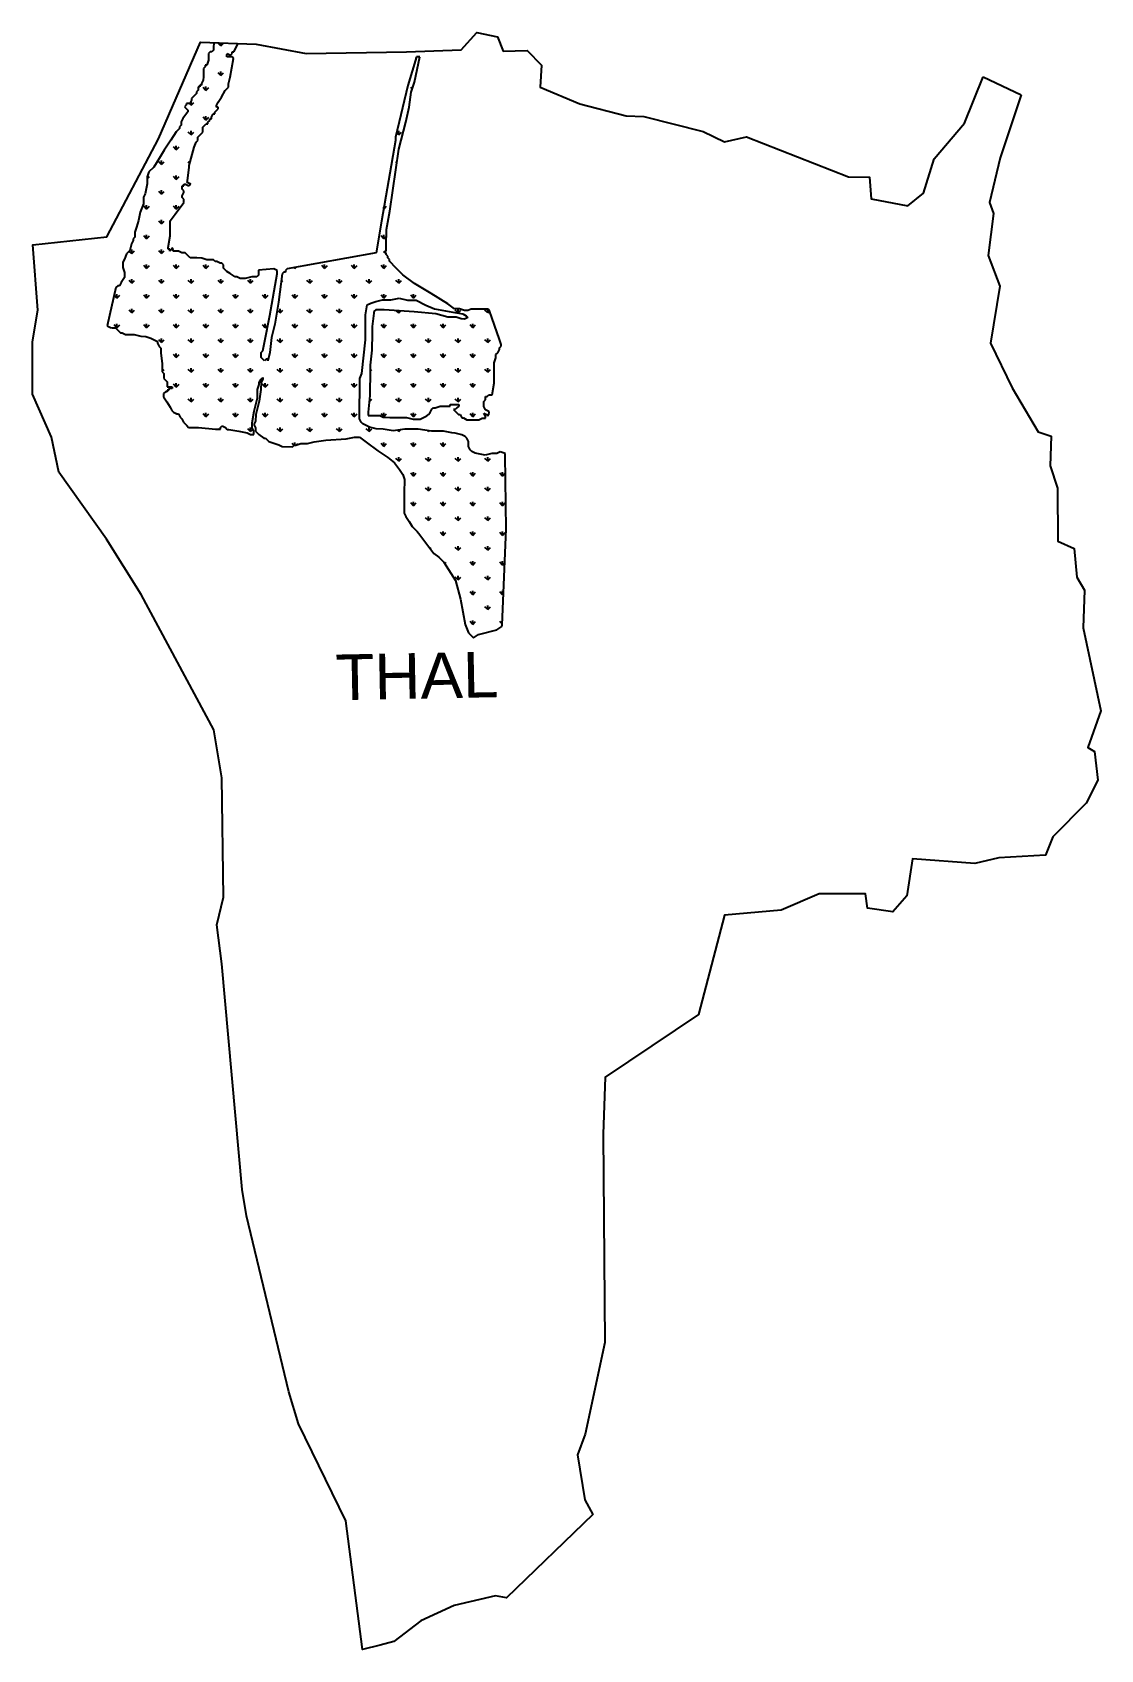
# Model space of a CAD drawing. Header units: metres. Extents: x 273943 to 276491, y 2065632 to 2069486.
import ezdxf

# ---------------------------------------------------------------- set-up
doc = ezdxf.new("R2010")
doc.units = ezdxf.units.M
doc.header["$MEASUREMENT"] = 0
for name, color, linetype in [('MANGROOVES', 112, 'Continuous'), ('village', 3, 'Continuous'), ('VILLAGE NAME', 250, 'Continuous')]:
    doc.layers.add(name, color=color, linetype=linetype)
doc.styles.get("Standard").update_dxf_attribs({"font": 'simplex.shx'})

msp = doc.modelspace()

# ---------------------------------------------------------------- texts
at = {"layer": 'VILLAGE NAME', "insert": (274665.2, 2068003.1), "char_height": 108.748, "attachment_point": 1, "rotation": 1.1028}
msp.add_mtext_dynamic_manual_height_columns('{\\fArial|b0|i0|c0|p34;THAL}', width=726.929, gutter_width=543.7, heights=[0], dxfattribs=at)

# ---------------------------------------------------------------- linework, layer by layer
at = {"color": 3, "flags": 128}
msp.add_lwpolyline([(276210.6, 2069380.5), (276301.2, 2069337)], dxfattribs=at)
at = {"layer": 'MANGROOVES'}
for p, q in [((274363.7, 2069436.1), (274363.6, 2069432.1)), ((274363.6, 2069432.1), (274363.6, 2069428.1)), ((274363.6, 2069428.1), (274363.6, 2069424.1)), ((274367.7, 2069440), (274363.7, 2069436.1)), ((274371.7, 2069440), (274367.7, 2069440)), ((274375.7, 2069444), (274371.7, 2069440)), ((274375.8, 2069448), (274375.7, 2069444)), ((274375.9, 2069460), (274375.8, 2069452)), ((274375.8, 2069452), (274375.8, 2069448)), ((274375.9, 2069461.5), (274375.9, 2069460)), ((274407.6, 2069431.7), (274407.7, 2069435.7)), ((274407.6, 2069427.7), (274407.6, 2069431.7)), ((274419.6, 2069427.6), (274407.6, 2069427.7)), ((274407.7, 2069435.7), (274415.6, 2069431.6)), ((274415.6, 2069431.6), (274419.6, 2069435.6)), ((274419.6, 2069435.6), (274419.7, 2069439.6)), ((274423.5, 2069423.6), (274419.6, 2069427.6)), ((274419.7, 2069439.6), (274423.7, 2069439.5)), ((274423.7, 2069439.5), (274433.9, 2069459.5)), ((274859.3, 2069427.7), (274838.7, 2069359.9)), ((274854.8, 2069367.8), (274867.3, 2069427.7)), ((274867.3, 2069427.7), (274859.3, 2069427.7)), ((274351.3, 2069392.2), (274351.2, 2069384.2)), ((274351.4, 2069400.2), (274351.3, 2069396.2)), ((274351.3, 2069396.2), (274351.3, 2069392.2)), ((274355.4, 2069404.2), (274351.4, 2069400.2)), ((274359.4, 2069408.1), (274355.4, 2069408.2)), ((274355.4, 2069408.2), (274355.4, 2069404.2)), ((274363.5, 2069420.1), (274359.4, 2069408.1)), ((274363.6, 2069424.1), (274363.5, 2069420.1)), ((274415.2, 2069379.6), (274423.5, 2069423.6)), ((274339, 2069352.3), (274338.9, 2069348.3)), ((274343, 2069356.3), (274339, 2069356.3)), ((274339, 2069356.3), (274339, 2069352.3)), ((274347, 2069360.3), (274343, 2069360.3)), ((274343, 2069360.3), (274343, 2069356.3)), ((274347.1, 2069364.2), (274347, 2069360.3)), ((274351.1, 2069372.2), (274347.1, 2069364.2)), ((274351.2, 2069380.2), (274351.1, 2069372.2)), ((274351.2, 2069384.2), (274351.2, 2069380.2)), ((274402.9, 2069347.8), (274410.9, 2069355.7)), ((274410.9, 2069355.7), (274411, 2069359.7)), ((274411, 2069363.7), (274415.2, 2069379.6)), ((274411, 2069359.7), (274411, 2069363.7)), ((274838.7, 2069359.9), (274809.7, 2069236.3)), ((274846.6, 2069343.9), (274854.8, 2069367.8)), ((274310.6, 2069312.6), (274306.6, 2069308.6)), ((274310.7, 2069316.6), (274310.6, 2069312.6)), ((274314.7, 2069316.6), (274310.7, 2069316.6)), ((274318.7, 2069316.5), (274314.7, 2069316.6)), ((274322.7, 2069324.5), (274318.7, 2069316.5)), ((274322.8, 2069328.5), (274322.7, 2069324.5)), ((274326.8, 2069332.4), (274322.8, 2069328.5)), ((274330.8, 2069336.4), (274326.8, 2069332.4)), ((274334.9, 2069340.4), (274330.8, 2069336.4)), ((274338.9, 2069348.3), (274334.9, 2069344.4)), ((274334.9, 2069344.4), (274334.9, 2069340.4)), ((274382.5, 2069308), (274382.6, 2069312)), ((274382.6, 2069312), (274386.6, 2069319.9)), ((274386.6, 2069319.9), (274394.7, 2069331.8)), ((274394.7, 2069331.8), (274402.9, 2069347.8)), ((274842.3, 2069307.9), (274846.6, 2069343.9)), ((274298.3, 2069272.7), (274298.2, 2069264.7)), ((274302.4, 2069280.7), (274298.3, 2069272.7)), ((274314.5, 2069296.6), (274302.4, 2069280.7)), ((274306.6, 2069308.6), (274310.6, 2069304.6)), ((274310.6, 2069304.6), (274314.5, 2069300.6)), ((274314.5, 2069300.6), (274314.5, 2069296.6)), ((274362.2, 2069272.2), (274366.3, 2069276.1)), ((274362.2, 2069268.2), (274362.2, 2069272.2)), ((274366.3, 2069276.1), (274366.3, 2069280.1)), ((274366.3, 2069280.1), (274370.3, 2069280.1)), ((274370.3, 2069284.1), (274374.4, 2069292)), ((274370.3, 2069280.1), (274370.3, 2069284.1)), ((274374.4, 2069292), (274378.4, 2069292)), ((274378.4, 2069296), (274382.5, 2069300)), ((274378.4, 2069292), (274378.4, 2069296)), ((274386.5, 2069307.9), (274382.5, 2069308)), ((274382.5, 2069300), (274386.5, 2069303.9)), ((274386.5, 2069303.9), (274386.5, 2069307.9)), ((274817.4, 2069208.2), (274834, 2069272)), ((274834, 2069272), (274842.3, 2069307.9)), ((274286.1, 2069248.8), (274273.9, 2069228.9)), ((274294.1, 2069256.8), (274286.1, 2069248.8)), ((274294.2, 2069260.8), (274294.1, 2069256.8)), ((274298.2, 2069264.7), (274294.2, 2069260.8)), ((274337.9, 2069236.4), (274342, 2069240.3)), ((274337.9, 2069228.4), (274337.9, 2069236.4)), ((274342, 2069240.3), (274350, 2069248.3)), ((274350, 2069248.3), (274350.1, 2069252.3)), ((274350.1, 2069260.3), (274354.2, 2069264.2)), ((274350.1, 2069256.3), (274350.1, 2069260.3)), ((274350.1, 2069252.3), (274350.1, 2069256.3)), ((274354.2, 2069264.2), (274358.2, 2069268.2)), ((274358.2, 2069268.2), (274362.2, 2069268.2)), ((274809.7, 2069236.3), (274809.6, 2069228.3)), ((274257.7, 2069205.1), (274245.5, 2069185.2)), ((274273.9, 2069228.9), (274257.7, 2069205.1)), ((274317.4, 2069168.6), (274329.7, 2069212.5)), ((274329.7, 2069212.5), (274333.8, 2069224.4)), ((274333.8, 2069224.4), (274337.9, 2069228.4)), ((274809.6, 2069228.3), (274776, 2069036.6)), ((274796.2, 2069060.4), (274817.4, 2069208.2)), ((274233.4, 2069165.3), (274221.3, 2069153.4)), ((274245.5, 2069185.2), (274233.4, 2069165.3)), ((274313.1, 2069132.6), (274317.3, 2069164.6)), ((274317.3, 2069164.6), (274317.4, 2069168.6)), ((274217, 2069125.5), (274212.8, 2069101.5)), ((274217.1, 2069133.5), (274217, 2069125.5)), ((274217.2, 2069141.5), (274217.1, 2069133.5)), ((274221.3, 2069153.4), (274217.2, 2069141.5)), ((274300.9, 2069116.8), (274301, 2069120.7)), ((274301, 2069120.7), (274305, 2069120.7)), ((274305, 2069120.7), (274305, 2069124.7)), ((274305, 2069124.7), (274309, 2069124.7)), ((274309, 2069124.7), (274316.9, 2069120.6)), ((274313, 2069128.6), (274313.1, 2069132.6)), ((274321, 2069124.6), (274313, 2069128.6)), ((274316.9, 2069120.6), (274321, 2069124.6)), ((274208.7, 2069081.6), (274208.6, 2069077.6)), ((274208.8, 2069093.6), (274208.7, 2069081.6)), ((274212.8, 2069101.5), (274208.8, 2069093.6)), ((274284.4, 2069052.9), (274304.6, 2069080.7)), ((274300.7, 2069096.8), (274304.8, 2069104.7)), ((274300.7, 2069092.8), (274300.7, 2069096.8)), ((274304.7, 2069088.7), (274300.7, 2069092.8)), ((274300.9, 2069112.8), (274300.9, 2069116.8)), ((274304.8, 2069108.7), (274300.9, 2069112.8)), ((274304.6, 2069084.7), (274304.7, 2069088.7)), ((274304.6, 2069080.7), (274304.6, 2069084.7)), ((274304.8, 2069104.7), (274304.8, 2069108.7)), ((274200.5, 2069057.7), (274196.3, 2069037.7)), ((274208.6, 2069077.6), (274200.5, 2069057.7)), ((274272.2, 2069037), (274284.4, 2069052.9)), ((274787.8, 2069016.5), (274796.2, 2069060.4)), ((274188, 2069009.8), (274187.9, 2068997.8)), ((274192.1, 2069021.7), (274188, 2069009.8)), ((274196.3, 2069037.7), (274192.1, 2069021.7)), ((274271.9, 2069001.1), (274272, 2069005)), ((274272, 2069005), (274272.1, 2069017)), ((274272.1, 2069017), (274272.2, 2069033)), ((274272.2, 2069033), (274272.2, 2069037)), ((274776, 2069036.6), (274763.3, 2068960.8)), ((274787.4, 2068976.5), (274787.8, 2069016.5)), ((274175.7, 2068965.9), (274167.6, 2068958)), ((274179.8, 2068981.9), (274175.7, 2068965.9)), ((274183.9, 2068989.8), (274179.8, 2068981.9)), ((274187.9, 2068997.8), (274183.9, 2068993.8)), ((274183.9, 2068993.8), (274183.9, 2068989.8)), ((274267.6, 2068969.1), (274267.7, 2068973.1)), ((274271.6, 2068969.1), (274267.6, 2068969.1)), ((274267.7, 2068973.1), (274271.9, 2069001.1)), ((274271.6, 2068965.1), (274271.6, 2068969.1)), ((274275.6, 2068969), (274271.6, 2068965.1)), ((274275.7, 2068973), (274275.6, 2068969)), ((274279.6, 2068969), (274275.7, 2068973)), ((274279.6, 2068965), (274279.6, 2068969)), ((274291.6, 2068964.9), (274279.6, 2068965)), ((274299.6, 2068960.8), (274291.6, 2068964.9)), ((274783.3, 2068960.6), (274783.3, 2068964.6)), ((274783.3, 2068964.6), (274787.3, 2068964.6)), ((274787.3, 2068964.6), (274787.4, 2068976.5)), ((274159.4, 2068934.1), (274159.3, 2068926.1)), ((274159.3, 2068926.1), (274163.2, 2068914)), ((274163.5, 2068946), (274159.4, 2068938.1)), ((274159.4, 2068938.1), (274159.4, 2068934.1)), ((274167.6, 2068958), (274163.5, 2068946)), ((274303.6, 2068960.8), (274299.6, 2068960.8)), ((274307.5, 2068960.8), (274303.6, 2068960.8)), ((274311.5, 2068956.7), (274307.5, 2068960.8)), ((274315.5, 2068952.7), (274311.5, 2068956.7)), ((274319.4, 2068948.7), (274315.5, 2068952.7)), ((274327.4, 2068948.6), (274319.4, 2068948.7)), ((274335.4, 2068948.5), (274327.4, 2068948.6)), ((274347.4, 2068948.4), (274335.4, 2068948.5)), ((274359.4, 2068944.3), (274347.4, 2068948.4)), ((274375.4, 2068944.2), (274359.4, 2068944.3)), ((274379.3, 2068940.1), (274375.4, 2068944.2)), ((274383.3, 2068940.1), (274379.3, 2068940.1)), ((274391.3, 2068936), (274383.3, 2068940.1)), ((274395.3, 2068936), (274391.3, 2068936)), ((274399.2, 2068932), (274395.3, 2068936)), ((274399.2, 2068928), (274399.2, 2068932)), ((274399.2, 2068924), (274399.2, 2068928)), ((274763.3, 2068960.8), (274551.1, 2068922.6)), ((274787.3, 2068960.6), (274783.3, 2068960.6)), ((274787.2, 2068956.6), (274787.3, 2068960.6)), ((274791.2, 2068952.5), (274787.2, 2068956.6)), ((274791.2, 2068948.5), (274791.2, 2068952.5)), ((274795.1, 2068944.5), (274791.2, 2068948.5)), ((274795.1, 2068940.5), (274795.1, 2068944.5)), ((274811, 2068924.4), (274795.1, 2068940.5)), ((274155, 2068890.1), (274150.9, 2068882.2)), ((274163.1, 2068902), (274155, 2068890.1)), ((274163.2, 2068906), (274163.1, 2068902)), ((274163.2, 2068914), (274163.2, 2068906)), ((274403.1, 2068919.9), (274399.2, 2068924)), ((274407.1, 2068915.9), (274403.1, 2068919.9)), ((274415.1, 2068911.8), (274407.1, 2068915.9)), ((274427, 2068903.7), (274415.1, 2068911.8)), ((274431, 2068903.7), (274427, 2068903.7)), ((274438.9, 2068899.6), (274431, 2068903.7)), ((274450.9, 2068899.5), (274438.9, 2068899.6)), ((274467, 2068903.4), (274450.9, 2068899.5)), ((274479, 2068903.3), (274467, 2068903.4)), ((274483, 2068907.2), (274479, 2068903.3)), ((274483.1, 2068919.2), (274483, 2068911.2)), ((274483, 2068911.2), (274483, 2068907.2)), ((274519.1, 2068922.9), (274483.1, 2068919.2)), ((274510.1, 2068811), (274527, 2068910.9)), ((274527.1, 2068918.8), (274519.1, 2068922.9)), ((274527, 2068914.9), (274527.1, 2068918.8)), ((274527, 2068910.9), (274527, 2068914.9)), ((274539, 2068910.7), (274530.4, 2068842.9)), ((274543, 2068914.7), (274539, 2068910.7)), ((274547, 2068914.7), (274543, 2068914.7)), ((274551.1, 2068922.6), (274547, 2068918.7)), ((274547, 2068918.7), (274547, 2068914.7)), ((274826.8, 2068908.2), (274811, 2068924.4)), ((274854.6, 2068888), (274826.8, 2068908.2)), ((274894.4, 2068863.7), (274854.6, 2068888)), ((274142.9, 2068878.2), (274122.1, 2068786.4)), ((274147, 2068882.2), (274142.9, 2068878.2)), ((274150.9, 2068882.2), (274147, 2068882.2)), ((274762.3, 2068844.8), (274778.3, 2068848.7)), ((274778.3, 2068848.7), (274798.3, 2068848.5)), ((274798.3, 2068848.5), (274818.3, 2068852.3)), ((274818.3, 2068852.3), (274838.3, 2068848.2)), ((274838.3, 2068848.2), (274858.3, 2068848)), ((274858.3, 2068848), (274882.1, 2068835.8)), ((274934.1, 2068839.3), (274894.4, 2068863.7)), ((274497.6, 2068751.2), (274510.1, 2068811)), ((274530.4, 2068842.9), (274521.9, 2068790.9)), ((274737.5, 2068753.1), (274738, 2068813)), ((274738, 2068813), (274742.2, 2068837)), ((274742.2, 2068837), (274750.3, 2068840.9)), ((274750.3, 2068840.9), (274762.3, 2068844.8)), ((274758, 2068816.9), (274753.8, 2068784.9)), ((274758.1, 2068820.9), (274758, 2068816.9)), ((274762.1, 2068824.8), (274758.1, 2068820.9)), ((274770.1, 2068824.8), (274762.1, 2068824.8)), ((274782.1, 2068824.7), (274770.1, 2068824.8)), ((274854, 2068820), (274782.1, 2068824.7)), ((274905.9, 2068815.6), (274854, 2068820)), ((274882.1, 2068835.8), (274902.1, 2068827.6)), ((274902.1, 2068827.6), (274946, 2068819.2)), ((274933.9, 2068807.3), (274905.9, 2068815.6)), ((274950, 2068827.2), (274934.1, 2068839.3)), ((274946, 2068819.2), (274969.9, 2068815)), ((274962, 2068827.1), (274950, 2068827.2)), ((274974, 2068823), (274962, 2068827.1)), ((274969.9, 2068815), (274977.9, 2068810.9)), ((274982, 2068822.9), (274974, 2068823)), ((274977.9, 2068810.9), (274981.8, 2068806.9)), ((274990, 2068826.8), (274982, 2068822.9)), ((275014, 2068826.6), (274990, 2068826.8)), ((275026, 2068826.5), (275014, 2068826.6)), ((275030, 2068826.5), (275026, 2068826.5)), ((275033.9, 2068822.5), (275030, 2068826.5)), ((275057.3, 2068754.3), (275033.9, 2068822.5)), ((274122.1, 2068786.4), (274130.1, 2068782.4)), ((274130.1, 2068782.4), (274134.1, 2068782.3)), ((274134.1, 2068782.3), (274142.1, 2068782.3)), ((274142.1, 2068782.3), (274146, 2068778.2)), ((274146, 2068778.2), (274150, 2068774.2)), ((274150, 2068774.2), (274154, 2068770.2)), ((274521.9, 2068790.9), (274513.7, 2068759)), ((274753.7, 2068776.9), (274753.6, 2068768.9)), ((274753.8, 2068784.9), (274753.7, 2068776.9)), ((274949.8, 2068807.2), (274933.9, 2068807.3)), ((274953.8, 2068807.2), (274949.8, 2068807.2)), ((274965.8, 2068803.1), (274953.8, 2068807.2)), ((274973.8, 2068803), (274965.8, 2068803.1)), ((274981.8, 2068806.9), (274973.8, 2068803)), ((274154, 2068770.2), (274158, 2068770.1)), ((274158, 2068770.1), (274165.9, 2068766.1)), ((274165.9, 2068766.1), (274185.9, 2068765.9)), ((274185.9, 2068765.9), (274201.9, 2068761.8)), ((274201.9, 2068761.8), (274213.9, 2068761.7)), ((274213.9, 2068761.7), (274225.8, 2068757.6)), ((274225.8, 2068757.6), (274233.8, 2068753.5)), ((274233.8, 2068753.5), (274241.7, 2068749.4)), ((274241.7, 2068749.4), (274241.7, 2068745.4)), ((274241.7, 2068745.4), (274245.6, 2068737.4)), ((274245.6, 2068737.4), (274249.6, 2068733.4)), ((274249.6, 2068733.4), (274249.5, 2068721.4)), ((274493.4, 2068727.2), (274497.6, 2068751.2)), ((274513.7, 2068759), (274509.4, 2068723.1)), ((274728.8, 2068673.2), (274737.5, 2068753.1)), ((274753.6, 2068768.9), (274753.3, 2068728.9)), ((275057.1, 2068730.3), (275057.2, 2068734.3)), ((275057.2, 2068734.3), (275061.2, 2068738.2)), ((275061.2, 2068742.2), (275057.3, 2068754.3)), ((275061.2, 2068738.2), (275061.2, 2068742.2)), ((274249.5, 2068721.4), (274253.3, 2068697.3)), ((274253.3, 2068697.3), (274253.2, 2068689.3)), ((274489.3, 2068719.3), (274489.4, 2068723.3)), ((274489.3, 2068715.3), (274489.3, 2068719.3)), ((274489.3, 2068711.3), (274489.3, 2068715.3)), ((274493.2, 2068707.2), (274489.3, 2068711.3)), ((274489.4, 2068723.3), (274493.4, 2068727.2)), ((274497.2, 2068703.2), (274493.2, 2068707.2)), ((274501.2, 2068707.2), (274497.2, 2068703.2)), ((274505.2, 2068707.1), (274501.2, 2068707.2)), ((274509.4, 2068723.1), (274505.2, 2068703.1)), ((274505.2, 2068703.1), (274505.2, 2068707.1)), ((274753.3, 2068728.9), (274749, 2068693)), ((275044.4, 2068650.4), (275044.8, 2068698.4)), ((275044.8, 2068698.4), (275048.9, 2068710.4)), ((275048.9, 2068710.4), (275049, 2068714.4)), ((275049, 2068718.4), (275053, 2068722.3)), ((275049, 2068714.4), (275049, 2068718.4)), ((275053, 2068722.3), (275057.1, 2068730.3)), ((274253.2, 2068685.3), (274253.1, 2068677.3)), ((274253.1, 2068677.3), (274257.1, 2068673.3)), ((274253.2, 2068689.3), (274253.2, 2068685.3)), ((274257.1, 2068673.3), (274257, 2068661.3)), ((274257, 2068661.3), (274260.9, 2068657.3)), ((274260.9, 2068657.3), (274264.9, 2068653.3)), ((274484.7, 2068651.3), (274488.8, 2068659.3)), ((274492.8, 2068659.3), (274488.7, 2068651.3)), ((274488.8, 2068659.3), (274492.8, 2068663.3)), ((274492.8, 2068663.3), (274492.8, 2068659.3)), ((274723.9, 2068565.3), (274724.7, 2068661.2)), ((274724.7, 2068661.2), (274728.8, 2068673.2)), ((274748.7, 2068665), (274748.5, 2068637)), ((274748.8, 2068673), (274748.7, 2068665)), ((274749, 2068693), (274748.8, 2068673)), ((274260.7, 2068629.3), (274256.6, 2068625.3)), ((274256.6, 2068625.3), (274256.6, 2068621.3)), ((274256.6, 2068621.3), (274256.6, 2068617.3)), ((274256.6, 2068617.3), (274264.5, 2068605.3)), ((274264.7, 2068629.3), (274260.7, 2068629.3)), ((274268.7, 2068633.2), (274264.7, 2068633.3)), ((274264.7, 2068633.3), (274264.7, 2068629.3)), ((274264.9, 2068653.3), (274264.8, 2068649.3)), ((274264.8, 2068649.3), (274264.8, 2068645.3)), ((274264.8, 2068645.3), (274264.8, 2068641.3)), ((274264.8, 2068641.3), (274268.8, 2068641.2)), ((274272.7, 2068637.2), (274268.7, 2068637.2)), ((274268.7, 2068637.2), (274268.7, 2068633.2)), ((274268.8, 2068641.2), (274272.8, 2068641.2)), ((274276.7, 2068637.2), (274272.7, 2068637.2)), ((274272.8, 2068641.2), (274276.8, 2068641.2)), ((274276.8, 2068641.2), (274276.7, 2068637.2)), ((274480.4, 2068615.4), (274480.6, 2068635.4)), ((274480.6, 2068635.4), (274484.7, 2068647.3)), ((274488.6, 2068635.3), (274484.4, 2068607.3)), ((274484.7, 2068647.3), (274484.7, 2068651.3)), ((274488.7, 2068651.3), (274488.6, 2068635.3)), ((274748.3, 2068621), (274744, 2068581.1)), ((274748.5, 2068637), (274748.3, 2068621)), ((275024.1, 2068610.6), (275024.2, 2068618.6)), ((275024.2, 2068618.6), (275028.2, 2068618.6)), ((275028.2, 2068618.6), (275032.2, 2068622.5)), ((275032.2, 2068622.5), (275036.2, 2068622.5)), ((275036.2, 2068622.5), (275039.8, 2068622.5)), ((275039.8, 2068622.5), (275044.4, 2068650.4)), ((274264.5, 2068605.3), (274272.4, 2068593.2)), ((274272.4, 2068593.2), (274276.3, 2068585.2)), ((274276.3, 2068585.2), (274280.2, 2068581.1)), ((274280.2, 2068581.1), (274288.2, 2068577.1)), ((274467.9, 2068555.5), (274472.2, 2068583.5)), ((274472.2, 2068583.5), (274480.4, 2068615.4)), ((274484.4, 2068607.3), (274476.1, 2068575.4)), ((274744, 2068581.1), (274743.9, 2068577.1)), ((274887.9, 2068575.8), (274891.9, 2068579.8)), ((274891.9, 2068579.8), (274896, 2068587.8)), ((274896, 2068587.8), (274900, 2068591.7)), ((274900, 2068591.7), (274904, 2068591.7)), ((274904, 2068591.7), (274916, 2068595.6)), ((274916, 2068595.6), (274920, 2068595.5)), ((274920, 2068595.5), (274928, 2068595.5)), ((274928, 2068595.5), (274936, 2068595.4)), ((274936, 2068595.4), (274940, 2068595.4)), ((274940, 2068595.4), (274940, 2068599.4)), ((274940, 2068599.4), (274948, 2068599.3)), ((274951.9, 2068587.3), (274947.9, 2068587.3)), ((274947.9, 2068587.3), (274951.9, 2068583.3)), ((274948, 2068599.3), (274952, 2068599.3)), ((274956, 2068591.2), (274951.9, 2068587.3)), ((274951.9, 2068583.3), (274959.8, 2068575.2)), ((274952, 2068599.3), (274960, 2068599.2)), ((274960, 2068595.2), (274956, 2068591.2)), ((274960, 2068599.2), (274960, 2068595.2)), ((275023.7, 2068570.6), (275019.8, 2068578.7)), ((275019.8, 2068578.7), (275027.8, 2068574.6)), ((275019.9, 2068594.7), (275020, 2068602.7)), ((275023.9, 2068586.6), (275019.9, 2068594.7)), ((275020, 2068602.7), (275020.1, 2068606.7)), ((275020.1, 2068606.7), (275024.1, 2068610.6)), ((275031.8, 2068582.6), (275023.9, 2068586.6)), ((275033, 2068582), (275031.8, 2068582.6)), ((275031.8, 2068574.6), (275033, 2068582)), ((274288.2, 2068577.1), (274292.2, 2068577)), ((274292.2, 2068577), (274296.1, 2068569)), ((274296.1, 2068569), (274300.1, 2068565)), ((274300.1, 2068565), (274304, 2068556.9)), ((274304, 2068556.9), (274311.9, 2068548.9)), ((274311.9, 2068548.9), (274315.9, 2068544.8)), ((274315.9, 2068544.8), (274339.9, 2068544.6)), ((274339.9, 2068544.6), (274379.8, 2068540.3)), ((274379.8, 2068540.3), (274391.8, 2068540.2)), ((274391.8, 2068540.2), (274391.9, 2068544.2)), ((274391.9, 2068544.2), (274395.9, 2068548.1)), ((274395.9, 2068548.1), (274403.8, 2068544.1)), ((274403.8, 2068544.1), (274407.8, 2068540)), ((274407.8, 2068540), (274411.8, 2068540)), ((274411.8, 2068540), (274435.8, 2068535.8)), ((274467.8, 2068543.5), (274467.9, 2068555.5)), ((274471.7, 2068535.5), (274467.8, 2068543.5)), ((274475.9, 2068559.4), (274471.9, 2068551.5)), ((274471.9, 2068551.5), (274475.8, 2068543.4)), ((274475.8, 2068543.4), (274475.7, 2068535.5)), ((274476.1, 2068575.4), (274475.9, 2068559.4)), ((274727.8, 2068557.2), (274723.9, 2068565.3)), ((274731.7, 2068553.2), (274727.8, 2068557.2)), ((274747.7, 2068545.1), (274731.7, 2068553.2)), ((274743.9, 2068577.1), (274743.9, 2068573.1)), ((274743.9, 2068573.1), (274755.9, 2068573)), ((274763.6, 2068540.9), (274747.7, 2068545.1)), ((274755.9, 2068573), (274771.9, 2068572.8)), ((274779.6, 2068540.8), (274763.6, 2068540.9)), ((274771.9, 2068572.8), (274779.9, 2068568.8)), ((274803.6, 2068536.6), (274779.6, 2068540.8)), ((274779.9, 2068568.8), (274795.8, 2068568.6)), ((274795.8, 2068568.6), (274819.8, 2068568.4)), ((274831.6, 2068540.3), (274803.6, 2068536.6)), ((274819.8, 2068568.4), (274835.8, 2068568.3)), ((274843.6, 2068540.2), (274831.6, 2068540.3)), ((274835.8, 2068568.3), (274851.8, 2068564.1)), ((274863.6, 2068540.1), (274843.6, 2068540.2)), ((274851.8, 2068564.1), (274867.8, 2068564)), ((274895.5, 2068535.8), (274863.6, 2068540.1)), ((274867.8, 2068564), (274875.8, 2068567.9)), ((274875.8, 2068567.9), (274883.8, 2068571.9)), ((274883.8, 2068571.9), (274887.9, 2068575.8)), ((274959.8, 2068575.2), (274963.8, 2068575.2)), ((274963.8, 2068575.2), (274967.7, 2068567.1)), ((274967.7, 2068567.1), (274971.7, 2068567.1)), ((274971.7, 2068567.1), (274979.7, 2068563)), ((274979.7, 2068563), (274995.7, 2068562.9)), ((274995.7, 2068562.9), (275007.7, 2068562.8)), ((275007.7, 2068562.8), (275015.7, 2068566.7)), ((275015.7, 2068566.7), (275023.7, 2068566.6)), ((275023.7, 2068566.6), (275023.7, 2068570.6)), ((275027.8, 2068574.6), (275029.8, 2068572.6)), ((275029.8, 2068572.6), (275031.8, 2068574.6)), ((274435.8, 2068535.8), (274455.7, 2068531.6)), ((274455.7, 2068531.6), (274463.7, 2068527.6)), ((274463.7, 2068527.6), (274467.7, 2068527.5)), ((274467.7, 2068527.5), (274471.7, 2068527.5)), ((274471.7, 2068531.5), (274471.7, 2068535.5)), ((274471.7, 2068527.5), (274471.7, 2068531.5)), ((274475.7, 2068535.5), (274479.7, 2068531.4)), ((274479.7, 2068531.4), (274483.7, 2068527.4)), ((274483.7, 2068527.4), (274495.6, 2068519.3)), ((274495.6, 2068519.3), (274499.6, 2068519.2)), ((274499.6, 2068519.2), (274507.5, 2068511.2)), ((274507.5, 2068511.2), (274519.5, 2068507.1)), ((274519.5, 2068507.1), (274531.4, 2068503)), ((274531.4, 2068503), (274539.4, 2068498.9)), ((274563.4, 2068498.7), (274567.4, 2068502.7)), ((274567.4, 2068502.7), (274571.4, 2068502.6)), ((274571.4, 2068502.6), (274583.4, 2068506.5)), ((274583.4, 2068506.5), (274599.4, 2068506.4)), ((274599.4, 2068506.4), (274615.4, 2068510.2)), ((274615.4, 2068510.2), (274643.5, 2068514)), ((274643.5, 2068514), (274691.5, 2068517.6)), ((274691.5, 2068517.6), (274711.5, 2068521.4)), ((274711.5, 2068521.4), (274715.5, 2068521.4)), ((274715.5, 2068521.4), (274719.5, 2068521.3)), ((274719.5, 2068521.3), (274723.5, 2068521.3)), ((274723.5, 2068521.3), (274739.4, 2068509.2)), ((274739.4, 2068509.2), (274767.2, 2068488.9)), ((274923.5, 2068535.5), (274895.5, 2068535.8)), ((274943.4, 2068531.4), (274923.5, 2068535.5)), ((274951.4, 2068531.3), (274943.4, 2068531.4)), ((274967.4, 2068527.2), (274951.4, 2068531.3)), ((274975.3, 2068523.1), (274967.4, 2068527.2)), ((274979.3, 2068519.1), (274975.3, 2068523.1)), ((274983.2, 2068511), (274979.3, 2068519.1)), ((274983.1, 2068499), (274983.2, 2068503)), ((274983.2, 2068503), (274983.2, 2068511)), ((274539.4, 2068498.9), (274563.4, 2068498.7)), ((274767.2, 2068488.9), (274791, 2068472.7)), ((274791, 2068472.7), (274806.9, 2068460.6)), ((274987.1, 2068491), (274983.1, 2068499)), ((274991, 2068487), (274987.1, 2068491)), ((274999, 2068482.9), (274991, 2068487)), ((275022.9, 2068478.7), (274999, 2068482.9)), ((275039, 2068482.5), (275022.9, 2068478.7)), ((275050.9, 2068482.4), (275039, 2068482.5)), ((275059, 2068486.4), (275050.9, 2068482.4)), ((275070.9, 2068482.3), (275059, 2068486.4)), ((275070.9, 2068478.3), (275070.9, 2068482.3)), ((275073.4, 2068302.3), (275070.9, 2068478.3)), ((274806.9, 2068460.6), (274818.7, 2068444.5)), ((274818.7, 2068444.5), (274826.6, 2068432.4)), ((274826.6, 2068432.4), (274830.5, 2068420.4)), ((274830.2, 2068388.4), (274830, 2068356.4)), ((274830.5, 2068420.4), (274830.2, 2068388.4)), ((274830, 2068356.4), (274829.8, 2068340.4)), ((274829.8, 2068340.4), (274833.8, 2068332.4)), ((274833.8, 2068332.4), (274841.6, 2068320.3)), ((274841.6, 2068320.3), (274849.5, 2068308.3)), ((274849.5, 2068308.3), (274861.4, 2068296.2)), ((274861.4, 2068296.2), (274865.4, 2068292.1)), ((274865.4, 2068292.1), (274900.9, 2068243.8)), ((275063.4, 2068074.5), (275073.4, 2068302.3)), ((274900.9, 2068243.8), (274912.9, 2068235.7)), ((274912.9, 2068235.7), (274924.8, 2068223.6)), ((274924.8, 2068223.6), (274952.4, 2068179.4)), ((274952.4, 2068179.4), (274964, 2068135.3)), ((274964, 2068135.3), (274975.4, 2068075.3)), ((274975.4, 2068075.3), (274983.2, 2068055.2)), ((274983.2, 2068055.2), (274995.1, 2068043.1)), ((274995.1, 2068043.1), (275007.2, 2068051)), ((275007.2, 2068051), (275051.3, 2068062.6)), ((275051.3, 2068062.6), (275063.3, 2068070.5)), ((275063.3, 2068070.5), (275063.4, 2068074.5))]:
    msp.add_line(p, q, dxfattribs=at)
at = {"layer": 'MANGROOVES', "linetype": 'Continuous'}
for p, q in [((274392.8, 2069454.1), (274386.2, 2069460.7)), ((274392.8, 2069454.1), (274392.8, 2069461)), ((274392.8, 2069454.1), (274399.4, 2069460.7)), ((274363.6, 2069424.9), (274364.1, 2069425.3)), ((274392.8, 2069383.4), (274386.2, 2069390)), ((274392.8, 2069383.4), (274392.8, 2069392.7)), ((274392.8, 2069383.4), (274399.4, 2069390)), ((274423.5, 2069423.4), (274421.5, 2069425.3)), ((274858.4, 2069424.7), (274859, 2069425.3)), ((274357.4, 2069348), (274350.8, 2069354.6)), ((274357.4, 2069348), (274357.4, 2069357.4)), ((274357.4, 2069348), (274364.1, 2069354.6)), ((274849.1, 2069351.3), (274845.8, 2069354.6)), ((274322.1, 2069312.6), (274318.2, 2069316.5)), ((274322.1, 2069312.6), (274322.1, 2069322)), ((274322.1, 2069312.6), (274328.7, 2069319.3)), ((274386.3, 2069319.2), (274386.2, 2069319.3)), ((274357.4, 2069277.3), (274350.8, 2069283.9)), ((274357.4, 2069277.3), (274357.4, 2069286.7)), ((274357.4, 2069277.3), (274364.1, 2069283.9)), ((274322.1, 2069241.9), (274315.4, 2069248.6)), ((274322.1, 2069241.9), (274322.1, 2069251.3)), ((274322.1, 2069241.9), (274328.7, 2069248.6)), ((274817.1, 2069241.9), (274812.2, 2069246.8)), ((274817.1, 2069241.9), (274817.1, 2069251.3)), ((274817.1, 2069241.9), (274823.7, 2069248.6)), ((274286.7, 2069206.6), (274280.1, 2069213.2)), ((274286.7, 2069206.6), (274286.7, 2069215.9)), ((274286.7, 2069206.6), (274293.3, 2069213.2)), ((274251.4, 2069171.2), (274244.7, 2069177.8)), ((274251.4, 2069171.2), (274251.4, 2069180.6)), ((274251.4, 2069171.2), (274258, 2069177.8)), ((274319, 2069174.3), (274315.4, 2069177.8)), ((274812.7, 2069175.5), (274810.4, 2069177.8)), ((274217.1, 2069137), (274222.6, 2069142.5)), ((274286.7, 2069135.9), (274280.1, 2069142.5)), ((274286.7, 2069135.9), (274286.7, 2069145.2)), ((274286.7, 2069135.9), (274293.3, 2069142.5)), ((274251.4, 2069100.5), (274244.7, 2069107.1)), ((274251.4, 2069100.5), (274251.4, 2069109.9)), ((274251.4, 2069100.5), (274258, 2069107.1)), ((274216, 2069065.2), (274209.4, 2069071.8)), ((274216, 2069065.2), (274216, 2069074.5)), ((274216, 2069065.2), (274222.6, 2069071.8)), ((274286.7, 2069065.2), (274280.1, 2069071.8)), ((274286.7, 2069065.2), (274286.7, 2069074.5)), ((274286.7, 2069065.2), (274293.3, 2069071.8)), ((274781.7, 2069065.2), (274781.1, 2069065.8)), ((274781.7, 2069065.2), (274788.3, 2069071.8)), ((274781.7, 2069065.2), (274781.7, 2069069.3)), ((274216, 2068994.4), (274216, 2069003.8)), ((274251.4, 2069029.8), (274244.7, 2069036.4)), ((274251.4, 2069029.8), (274251.4, 2069039.2)), ((274251.4, 2069029.8), (274258, 2069036.4)), ((274781.7, 2068994.4), (274781.7, 2069003.8)), ((274180.7, 2068959.1), (274174.7, 2068965)), ((274180.7, 2068959.1), (274180.7, 2068968.5)), ((274180.7, 2068959.1), (274187.3, 2068965.7)), ((274216, 2068994.4), (274209.4, 2069001.1)), ((274216, 2068994.4), (274222.6, 2069001.1)), ((274251.4, 2068959.1), (274244.7, 2068965.7)), ((274251.4, 2068959.1), (274251.4, 2068968.5)), ((274251.4, 2068959.1), (274258, 2068965.7)), ((274781.7, 2068994.4), (274775.1, 2069001.1)), ((274781.7, 2068994.4), (274787.6, 2069000.4)), ((274216, 2068923.7), (274209.4, 2068930.4)), ((274216, 2068923.7), (274216, 2068933.1)), ((274216, 2068923.7), (274222.6, 2068930.4)), ((274286.7, 2068923.7), (274280.1, 2068930.4)), ((274286.7, 2068923.7), (274286.7, 2068933.1)), ((274286.7, 2068923.7), (274293.3, 2068930.4)), ((274357.4, 2068923.7), (274350.8, 2068930.4)), ((274357.4, 2068923.7), (274357.4, 2068933.1)), ((274357.4, 2068923.7), (274364.1, 2068930.4)), ((274569.6, 2068923.7), (274567.7, 2068925.6)), ((274569.6, 2068923.7), (274572.3, 2068926.4)), ((274569.6, 2068923.7), (274569.6, 2068926)), ((274640.3, 2068923.7), (274633.6, 2068930.4)), ((274640.3, 2068923.7), (274640.3, 2068933.1)), ((274640.3, 2068923.7), (274646.9, 2068930.4)), ((274711, 2068923.7), (274704.4, 2068930.4)), ((274711, 2068923.7), (274711, 2068933.1)), ((274711, 2068923.7), (274717.6, 2068930.4)), ((274781.7, 2068923.7), (274775.1, 2068930.4)), ((274781.7, 2068923.7), (274781.7, 2068933.1)), ((274781.7, 2068923.7), (274788.3, 2068930.4)), ((274180.7, 2068888.4), (274174, 2068895)), ((274180.7, 2068888.4), (274180.7, 2068897.8)), ((274180.7, 2068888.4), (274187.3, 2068895)), ((274251.4, 2068888.4), (274244.7, 2068895)), ((274251.4, 2068888.4), (274251.4, 2068897.8)), ((274251.4, 2068888.4), (274258, 2068895)), ((274322.1, 2068888.4), (274315.4, 2068895)), ((274322.1, 2068888.4), (274322.1, 2068897.8)), ((274322.1, 2068888.4), (274328.7, 2068895)), ((274392.8, 2068888.4), (274386.2, 2068895)), ((274392.8, 2068888.4), (274392.8, 2068897.8)), ((274392.8, 2068888.4), (274399.4, 2068895)), ((274463.5, 2068888.4), (274456.9, 2068895)), ((274463.5, 2068888.4), (274463.5, 2068897.8)), ((274463.5, 2068888.4), (274470.1, 2068895)), ((274536.4, 2068890.6), (274540.8, 2068895)), ((274604.9, 2068888.4), (274598.3, 2068895)), ((274604.9, 2068888.4), (274604.9, 2068897.8)), ((274604.9, 2068888.4), (274611.5, 2068895)), ((274675.6, 2068888.4), (274669, 2068895)), ((274675.6, 2068888.4), (274675.6, 2068897.8)), ((274675.6, 2068888.4), (274682.3, 2068895)), ((274746.3, 2068888.4), (274739.7, 2068895)), ((274746.3, 2068888.4), (274746.3, 2068897.8)), ((274746.3, 2068888.4), (274753, 2068895)), ((274817.1, 2068888.4), (274810.4, 2068895)), ((274817.1, 2068888.4), (274817.1, 2068897.8)), ((274817.1, 2068888.4), (274823.7, 2068895)), ((274145.3, 2068853), (274138.7, 2068859.6)), ((274145.3, 2068853), (274145.3, 2068862.4)), ((274145.3, 2068853), (274151.9, 2068859.6)), ((274216, 2068853), (274209.4, 2068859.6)), ((274216, 2068853), (274216, 2068862.4)), ((274216, 2068853), (274222.6, 2068859.6)), ((274286.7, 2068853), (274280.1, 2068859.6)), ((274286.7, 2068853), (274286.7, 2068862.4)), ((274286.7, 2068853), (274293.3, 2068859.6)), ((274357.4, 2068853), (274350.8, 2068859.6)), ((274357.4, 2068853), (274357.4, 2068862.4)), ((274357.4, 2068853), (274364.1, 2068859.6)), ((274428.1, 2068853), (274421.5, 2068859.6)), ((274428.1, 2068853), (274428.1, 2068862.4)), ((274428.1, 2068853), (274434.8, 2068859.6)), ((274498.9, 2068853), (274492.2, 2068859.6)), ((274498.9, 2068853), (274498.9, 2068862.4)), ((274498.9, 2068853), (274505.5, 2068859.6)), ((274569.6, 2068853), (274562.9, 2068859.6)), ((274569.6, 2068853), (274569.6, 2068862.4)), ((274569.6, 2068853), (274576.2, 2068859.6)), ((274640.3, 2068853), (274633.6, 2068859.6)), ((274640.3, 2068853), (274640.3, 2068862.4)), ((274640.3, 2068853), (274646.9, 2068859.6)), ((274711, 2068853), (274704.4, 2068859.6)), ((274711, 2068853), (274711, 2068862.4)), ((274711, 2068853), (274717.6, 2068859.6)), ((274781.7, 2068853), (274775.1, 2068859.6)), ((274781.7, 2068853), (274781.7, 2068862.4)), ((274781.7, 2068853), (274788.3, 2068859.6)), ((274852.4, 2068853), (274845.8, 2068859.6)), ((274852.4, 2068853), (274852.4, 2068862.4)), ((274852.4, 2068853), (274859, 2068859.6)), ((274180.7, 2068817.7), (274174, 2068824.3)), ((274180.7, 2068817.7), (274180.7, 2068827)), ((274180.7, 2068817.7), (274187.3, 2068824.3)), ((274251.4, 2068817.7), (274244.7, 2068824.3)), ((274251.4, 2068817.7), (274251.4, 2068827)), ((274251.4, 2068817.7), (274258, 2068824.3)), ((274322.1, 2068817.7), (274315.4, 2068824.3)), ((274322.1, 2068817.7), (274322.1, 2068827)), ((274322.1, 2068817.7), (274328.7, 2068824.3)), ((274392.8, 2068817.7), (274386.2, 2068824.3)), ((274392.8, 2068817.7), (274392.8, 2068827)), ((274392.8, 2068817.7), (274399.4, 2068824.3)), ((274463.5, 2068817.7), (274456.9, 2068824.3)), ((274463.5, 2068817.7), (274463.5, 2068827)), ((274463.5, 2068817.7), (274470.1, 2068824.3)), ((274534.2, 2068817.7), (274527.6, 2068824.3)), ((274534.2, 2068817.7), (274534.2, 2068827)), ((274534.2, 2068817.7), (274540.8, 2068824.3)), ((274604.9, 2068817.7), (274598.3, 2068824.3)), ((274604.9, 2068817.7), (274604.9, 2068827)), ((274604.9, 2068817.7), (274611.5, 2068824.3)), ((274675.6, 2068817.7), (274669, 2068824.3)), ((274675.6, 2068817.7), (274675.6, 2068827)), ((274675.6, 2068817.7), (274682.3, 2068824.3)), ((274740, 2068824.1), (274739.7, 2068824.3)), ((274817.1, 2068817.7), (274812, 2068822.7)), ((274817.1, 2068817.7), (274817.1, 2068822.4)), ((274817.1, 2068817.7), (274821.5, 2068822.1)), ((274958.5, 2068817.7), (274951.8, 2068824.3)), ((274958.5, 2068817.7), (274958.5, 2068827)), ((274958.5, 2068817.7), (274965.1, 2068824.3)), ((275029.2, 2068817.7), (275022.6, 2068824.3)), ((275029.2, 2068817.7), (275029.2, 2068826.5)), ((275029.2, 2068817.7), (275033.9, 2068822.4)), ((274145.3, 2068782.3), (274138.7, 2068788.9)), ((274145.3, 2068782.3), (274145.3, 2068791.7)), ((274145.3, 2068782.3), (274151.9, 2068788.9)), ((274216, 2068782.3), (274209.4, 2068788.9)), ((274216, 2068782.3), (274216, 2068791.7)), ((274216, 2068782.3), (274222.6, 2068788.9)), ((274286.7, 2068782.3), (274280.1, 2068788.9)), ((274286.7, 2068782.3), (274286.7, 2068791.7)), ((274286.7, 2068782.3), (274293.3, 2068788.9)), ((274357.4, 2068782.3), (274350.8, 2068788.9)), ((274357.4, 2068782.3), (274357.4, 2068791.7)), ((274357.4, 2068782.3), (274364.1, 2068788.9)), ((274428.1, 2068782.3), (274421.5, 2068788.9)), ((274428.1, 2068782.3), (274428.1, 2068791.7)), ((274428.1, 2068782.3), (274434.8, 2068788.9)), ((274498.9, 2068782.3), (274492.2, 2068788.9)), ((274498.9, 2068782.3), (274498.9, 2068791.7)), ((274498.9, 2068782.3), (274505.5, 2068788.9)), ((274569.6, 2068782.3), (274562.9, 2068788.9)), ((274569.6, 2068782.3), (274569.6, 2068791.7)), ((274569.6, 2068782.3), (274576.2, 2068788.9)), ((274640.3, 2068782.3), (274633.6, 2068788.9)), ((274640.3, 2068782.3), (274640.3, 2068791.7)), ((274640.3, 2068782.3), (274646.9, 2068788.9)), ((274711, 2068782.3), (274704.4, 2068788.9)), ((274711, 2068782.3), (274711, 2068791.7)), ((274711, 2068782.3), (274717.6, 2068788.9)), ((274781.7, 2068782.3), (274775.1, 2068788.9)), ((274781.7, 2068782.3), (274781.7, 2068791.7)), ((274781.7, 2068782.3), (274788.3, 2068788.9)), ((274852.4, 2068782.3), (274845.8, 2068788.9)), ((274852.4, 2068782.3), (274852.4, 2068791.7)), ((274852.4, 2068782.3), (274859, 2068788.9)), ((274923.1, 2068782.3), (274916.5, 2068788.9)), ((274923.1, 2068782.3), (274923.1, 2068791.7)), ((274923.1, 2068782.3), (274929.7, 2068788.9)), ((274993.8, 2068782.3), (274987.2, 2068788.9)), ((274993.8, 2068782.3), (274993.8, 2068791.7)), ((274993.8, 2068782.3), (275000.5, 2068788.9)), ((274251.4, 2068747), (274244.7, 2068753.6)), ((274251.4, 2068747), (274251.4, 2068756.3)), ((274251.4, 2068747), (274258, 2068753.6)), ((274322.1, 2068747), (274315.4, 2068753.6)), ((274322.1, 2068747), (274322.1, 2068756.3)), ((274322.1, 2068747), (274328.7, 2068753.6)), ((274392.8, 2068747), (274386.2, 2068753.6)), ((274392.8, 2068747), (274392.8, 2068756.3)), ((274392.8, 2068747), (274399.4, 2068753.6)), ((274463.5, 2068747), (274456.9, 2068753.6)), ((274463.5, 2068747), (274463.5, 2068756.3)), ((274463.5, 2068747), (274470.1, 2068753.6)), ((274534.2, 2068747), (274527.6, 2068753.6)), ((274534.2, 2068747), (274534.2, 2068756.3)), ((274534.2, 2068747), (274540.8, 2068753.6)), ((274604.9, 2068747), (274598.3, 2068753.6)), ((274604.9, 2068747), (274604.9, 2068756.3)), ((274604.9, 2068747), (274611.5, 2068753.6)), ((274675.6, 2068747), (274669, 2068753.6)), ((274675.6, 2068747), (274675.6, 2068756.3)), ((274675.6, 2068747), (274682.3, 2068753.6)), ((274817.1, 2068747), (274810.4, 2068753.6)), ((274817.1, 2068747), (274817.1, 2068756.3)), ((274817.1, 2068747), (274823.7, 2068753.6)), ((274887.8, 2068747), (274881.1, 2068753.6)), ((274887.8, 2068747), (274887.8, 2068756.3)), ((274887.8, 2068747), (274894.4, 2068753.6)), ((274958.5, 2068747), (274951.8, 2068753.6)), ((274958.5, 2068747), (274958.5, 2068756.3)), ((274958.5, 2068747), (274965.1, 2068753.6)), ((275029.2, 2068747), (275022.6, 2068753.6)), ((275029.2, 2068747), (275029.2, 2068756.3)), ((275029.2, 2068747), (275035.8, 2068753.6)), ((274286.7, 2068711.6), (274280.1, 2068718.2)), ((274286.7, 2068711.6), (274286.7, 2068721)), ((274286.7, 2068711.6), (274293.3, 2068718.2)), ((274357.4, 2068711.6), (274350.8, 2068718.2)), ((274357.4, 2068711.6), (274357.4, 2068721)), ((274357.4, 2068711.6), (274364.1, 2068718.2)), ((274428.1, 2068711.6), (274421.5, 2068718.2)), ((274428.1, 2068711.6), (274428.1, 2068721)), ((274428.1, 2068711.6), (274434.8, 2068718.2)), ((274569.6, 2068711.6), (274562.9, 2068718.2)), ((274569.6, 2068711.6), (274569.6, 2068721)), ((274569.6, 2068711.6), (274576.2, 2068718.2)), ((274640.3, 2068711.6), (274633.6, 2068718.2)), ((274640.3, 2068711.6), (274640.3, 2068721)), ((274640.3, 2068711.6), (274646.9, 2068718.2)), ((274711, 2068711.6), (274704.4, 2068718.2)), ((274711, 2068711.6), (274711, 2068721)), ((274711, 2068711.6), (274717.6, 2068718.2)), ((274781.7, 2068711.6), (274775.1, 2068718.2)), ((274781.7, 2068711.6), (274781.7, 2068721)), ((274781.7, 2068711.6), (274788.3, 2068718.2)), ((274852.4, 2068711.6), (274845.8, 2068718.2)), ((274852.4, 2068711.6), (274852.4, 2068721)), ((274852.4, 2068711.6), (274859, 2068718.2)), ((274923.1, 2068711.6), (274916.5, 2068718.2)), ((274923.1, 2068711.6), (274923.1, 2068721)), ((274923.1, 2068711.6), (274929.7, 2068718.2)), ((274993.8, 2068711.6), (274987.2, 2068718.2)), ((274993.8, 2068711.6), (274993.8, 2068721)), ((274993.8, 2068711.6), (275000.5, 2068718.2)), ((274253.1, 2068678), (274258, 2068682.9)), ((274322.1, 2068676.2), (274315.4, 2068682.9)), ((274322.1, 2068676.2), (274322.1, 2068685.6)), ((274322.1, 2068676.2), (274328.7, 2068682.9)), ((274392.8, 2068676.2), (274386.2, 2068682.9)), ((274392.8, 2068676.2), (274392.8, 2068685.6)), ((274392.8, 2068676.2), (274399.4, 2068682.9)), ((274463.5, 2068676.2), (274456.9, 2068682.9)), ((274463.5, 2068676.2), (274463.5, 2068685.6)), ((274463.5, 2068676.2), (274470.1, 2068682.9)), ((274534.2, 2068676.2), (274527.6, 2068682.9)), ((274534.2, 2068676.2), (274534.2, 2068685.6)), ((274534.2, 2068676.2), (274540.8, 2068682.9)), ((274604.9, 2068676.2), (274598.3, 2068682.9)), ((274604.9, 2068676.2), (274604.9, 2068685.6)), ((274604.9, 2068676.2), (274611.5, 2068682.9)), ((274675.6, 2068676.2), (274669, 2068682.9)), ((274675.6, 2068676.2), (274675.6, 2068685.6)), ((274675.6, 2068676.2), (274682.3, 2068682.9)), ((274748.8, 2068678.7), (274753, 2068682.9)), ((274817.1, 2068676.2), (274810.4, 2068682.9)), ((274817.1, 2068676.2), (274817.1, 2068685.6)), ((274817.1, 2068676.2), (274823.7, 2068682.9)), ((274887.8, 2068676.2), (274881.1, 2068682.9)), ((274887.8, 2068676.2), (274887.8, 2068685.6)), ((274887.8, 2068676.2), (274894.4, 2068682.9)), ((274958.5, 2068676.2), (274951.8, 2068682.9)), ((274958.5, 2068676.2), (274958.5, 2068685.6)), ((274958.5, 2068676.2), (274965.1, 2068682.9)), ((275029.2, 2068676.2), (275022.6, 2068682.9)), ((275029.2, 2068676.2), (275029.2, 2068685.6)), ((275029.2, 2068676.2), (275035.8, 2068682.9)), ((274286.7, 2068640.9), (274280.1, 2068647.5)), ((274286.7, 2068640.9), (274286.7, 2068650.3)), ((274286.7, 2068640.9), (274293.3, 2068647.5)), ((274357.4, 2068640.9), (274350.8, 2068647.5)), ((274357.4, 2068640.9), (274357.4, 2068650.3)), ((274357.4, 2068640.9), (274364.1, 2068647.5)), ((274428.1, 2068640.9), (274421.5, 2068647.5)), ((274428.1, 2068640.9), (274428.1, 2068650.3)), ((274428.1, 2068640.9), (274434.8, 2068647.5)), ((274498.9, 2068640.9), (274492.2, 2068647.5)), ((274498.9, 2068640.9), (274498.9, 2068650.3)), ((274498.9, 2068640.9), (274505.5, 2068647.5)), ((274569.6, 2068640.9), (274562.9, 2068647.5)), ((274569.6, 2068640.9), (274569.6, 2068650.3)), ((274569.6, 2068640.9), (274576.2, 2068647.5)), ((274640.3, 2068640.9), (274633.6, 2068647.5)), ((274640.3, 2068640.9), (274640.3, 2068650.3)), ((274640.3, 2068640.9), (274646.9, 2068647.5)), ((274711, 2068640.9), (274704.4, 2068647.5)), ((274711, 2068640.9), (274711, 2068650.3)), ((274711, 2068640.9), (274717.6, 2068647.5)), ((274781.7, 2068640.9), (274775.1, 2068647.5)), ((274781.7, 2068640.9), (274781.7, 2068650.3)), ((274781.7, 2068640.9), (274788.3, 2068647.5)), ((274852.4, 2068640.9), (274845.8, 2068647.5)), ((274852.4, 2068640.9), (274852.4, 2068650.3)), ((274852.4, 2068640.9), (274859, 2068647.5)), ((274923.1, 2068640.9), (274916.5, 2068647.5)), ((274923.1, 2068640.9), (274923.1, 2068650.3)), ((274923.1, 2068640.9), (274929.7, 2068647.5)), ((274993.8, 2068640.9), (274987.2, 2068647.5)), ((274993.8, 2068640.9), (274993.8, 2068650.3)), ((274993.8, 2068640.9), (275000.5, 2068647.5)), ((274286.7, 2068577.8), (274286.7, 2068579.6)), ((274322.1, 2068605.5), (274315.4, 2068612.2)), ((274322.1, 2068605.5), (274322.1, 2068614.9)), ((274322.1, 2068605.5), (274328.7, 2068612.2)), ((274357.4, 2068570.2), (274357.4, 2068579.6)), ((274392.8, 2068605.5), (274386.2, 2068612.2)), ((274392.8, 2068605.5), (274392.8, 2068614.9)), ((274392.8, 2068605.5), (274399.4, 2068612.2)), ((274428.1, 2068570.2), (274428.1, 2068579.6)), ((274463.5, 2068605.5), (274456.9, 2068612.2)), ((274463.5, 2068605.5), (274463.5, 2068614.9)), ((274463.5, 2068605.5), (274470.1, 2068612.2)), ((274498.9, 2068570.2), (274498.9, 2068579.6)), ((274534.2, 2068605.5), (274527.6, 2068612.2)), ((274534.2, 2068605.5), (274534.2, 2068614.9)), ((274534.2, 2068605.5), (274540.8, 2068612.2)), ((274569.6, 2068570.2), (274569.6, 2068579.6)), ((274604.9, 2068605.5), (274598.3, 2068612.2)), ((274604.9, 2068605.5), (274604.9, 2068614.9)), ((274604.9, 2068605.5), (274611.5, 2068612.2)), ((274640.3, 2068570.2), (274640.3, 2068579.6)), ((274675.6, 2068605.5), (274669, 2068612.2)), ((274675.6, 2068605.5), (274675.6, 2068614.9)), ((274675.6, 2068605.5), (274682.3, 2068612.2)), ((274711, 2068570.2), (274711, 2068579.6)), ((274746.7, 2068605.9), (274753, 2068612.2)), ((274781.7, 2068570.2), (274781.7, 2068579.6)), ((274817.1, 2068605.5), (274810.4, 2068612.2)), ((274817.1, 2068605.5), (274817.1, 2068614.9)), ((274817.1, 2068605.5), (274823.7, 2068612.2)), ((274852.4, 2068570.2), (274852.4, 2068579.6)), ((274887.8, 2068605.5), (274881.1, 2068612.2)), ((274887.8, 2068605.5), (274887.8, 2068614.9)), ((274887.8, 2068605.5), (274894.4, 2068612.2)), ((274958.5, 2068605.5), (274951.8, 2068612.2)), ((274958.5, 2068605.5), (274958.5, 2068614.9)), ((274958.5, 2068605.5), (274965.1, 2068612.2)), ((274993.8, 2068570.2), (274993.8, 2068579.6)), ((275024.1, 2068610.6), (275022.6, 2068612.2)), ((274292.7, 2068576.1), (274293.3, 2068576.8)), ((274357.4, 2068570.2), (274350.8, 2068576.8)), ((274357.4, 2068570.2), (274364.1, 2068576.8)), ((274387.4, 2068540.2), (274386.2, 2068541.5)), ((274428.1, 2068570.2), (274421.5, 2068576.8)), ((274428.1, 2068570.2), (274434.8, 2068576.8)), ((274463.5, 2068534.8), (274456.9, 2068541.5)), ((274463.5, 2068534.8), (274463.5, 2068544.2)), ((274463.5, 2068534.8), (274469.2, 2068540.6)), ((274498.9, 2068570.2), (274492.2, 2068576.8)), ((274498.9, 2068570.2), (274505.5, 2068576.8)), ((274534.2, 2068534.8), (274527.6, 2068541.5)), ((274534.2, 2068534.8), (274534.2, 2068544.2)), ((274534.2, 2068534.8), (274540.8, 2068541.5)), ((274569.6, 2068570.2), (274562.9, 2068576.8)), ((274569.6, 2068570.2), (274576.2, 2068576.8)), ((274604.9, 2068534.8), (274598.3, 2068541.5)), ((274604.9, 2068534.8), (274604.9, 2068544.2)), ((274604.9, 2068534.8), (274611.5, 2068541.5)), ((274640.3, 2068570.2), (274633.6, 2068576.8)), ((274640.3, 2068570.2), (274646.9, 2068576.8)), ((274675.6, 2068534.8), (274669, 2068541.5)), ((274675.6, 2068534.8), (274675.6, 2068544.2)), ((274675.6, 2068534.8), (274682.3, 2068541.5)), ((274711, 2068570.2), (274704.4, 2068576.8)), ((274711, 2068570.2), (274717.6, 2068576.8)), ((274746.3, 2068534.8), (274739.7, 2068541.5)), ((274746.3, 2068534.8), (274746.3, 2068544.2)), ((274746.3, 2068534.8), (274753, 2068541.5)), ((274781.7, 2068570.2), (274775.1, 2068576.8)), ((274781.7, 2068570.2), (274788.3, 2068576.8)), ((274852.4, 2068570.2), (274845.8, 2068576.8)), ((274852.4, 2068570.2), (274859, 2068576.8)), ((274993.8, 2068570.2), (274987.2, 2068576.8)), ((274993.8, 2068570.2), (275000.5, 2068576.8)), ((274566.9, 2068502.2), (274562.9, 2068506.1)), ((274569.6, 2068502.6), (274569.6, 2068508.8)), ((274573.4, 2068503.3), (274576.2, 2068506.1)), ((274781.7, 2068499.5), (274775.1, 2068506.1)), ((274781.7, 2068499.5), (274781.7, 2068508.8)), ((274781.7, 2068499.5), (274788.3, 2068506.1)), ((274817.1, 2068534.8), (274813.9, 2068538)), ((274817.1, 2068534.8), (274821.2, 2068538.9)), ((274817.1, 2068534.8), (274817.1, 2068538.4)), ((274852.4, 2068499.5), (274845.8, 2068506.1)), ((274852.4, 2068499.5), (274852.4, 2068508.8)), ((274852.4, 2068499.5), (274859, 2068506.1)), ((274887.8, 2068534.8), (274885.5, 2068537.1)), ((274887.8, 2068534.8), (274887.8, 2068536.8)), ((274887.8, 2068534.8), (274889.5, 2068536.6)), ((274923.1, 2068499.5), (274916.5, 2068506.1)), ((274923.1, 2068499.5), (274923.1, 2068508.8)), ((274923.1, 2068499.5), (274929.7, 2068506.1)), ((274817.1, 2068464.1), (274810.4, 2068470.7)), ((274817.1, 2068464.1), (274817.1, 2068473.5)), ((274817.1, 2068464.1), (274823.7, 2068470.7)), ((274887.8, 2068464.1), (274881.1, 2068470.7)), ((274887.8, 2068464.1), (274887.8, 2068473.5)), ((274887.8, 2068464.1), (274894.4, 2068470.7)), ((274958.5, 2068464.1), (274951.8, 2068470.7)), ((274958.5, 2068464.1), (274958.5, 2068473.5)), ((274958.5, 2068464.1), (274965.1, 2068470.7)), ((275029.2, 2068464.1), (275022.6, 2068470.7)), ((275029.2, 2068464.1), (275029.2, 2068473.5)), ((275029.2, 2068464.1), (275035.8, 2068470.7)), ((274852.4, 2068428.8), (274845.8, 2068435.4)), ((274852.4, 2068428.8), (274852.4, 2068438.1)), ((274852.4, 2068428.8), (274859, 2068435.4)), ((274923.1, 2068428.8), (274916.5, 2068435.4)), ((274923.1, 2068428.8), (274923.1, 2068438.1)), ((274923.1, 2068428.8), (274929.7, 2068435.4)), ((274993.8, 2068428.8), (274987.2, 2068435.4)), ((274993.8, 2068428.8), (274993.8, 2068438.1)), ((274993.8, 2068428.8), (275000.5, 2068435.4)), ((275064.5, 2068428.8), (275057.9, 2068435.4)), ((275064.5, 2068428.8), (275064.5, 2068438.1)), ((275064.5, 2068428.8), (275071.2, 2068435.4)), ((274887.8, 2068393.4), (274881.1, 2068400)), ((274887.8, 2068393.4), (274887.8, 2068402.8)), ((274887.8, 2068393.4), (274894.4, 2068400)), ((274958.5, 2068393.4), (274951.8, 2068400)), ((274958.5, 2068393.4), (274958.5, 2068402.8)), ((274958.5, 2068393.4), (274965.1, 2068400)), ((275029.2, 2068393.4), (275022.6, 2068400)), ((275029.2, 2068393.4), (275029.2, 2068402.8)), ((275029.2, 2068393.4), (275035.8, 2068400)), ((274852.4, 2068358), (274845.8, 2068364.7)), ((274852.4, 2068358), (274852.4, 2068367.4)), ((274852.4, 2068358), (274859, 2068364.7)), ((274923.1, 2068358), (274916.5, 2068364.7)), ((274923.1, 2068358), (274923.1, 2068367.4)), ((274923.1, 2068358), (274929.7, 2068364.7)), ((274993.8, 2068358), (274987.2, 2068364.7)), ((274993.8, 2068358), (274993.8, 2068367.4)), ((274993.8, 2068358), (275000.5, 2068364.7)), ((275064.5, 2068358), (275057.9, 2068364.7)), ((275064.5, 2068358), (275064.5, 2068367.4)), ((275064.5, 2068358), (275071.2, 2068364.7)), ((274887.8, 2068322.7), (274881.1, 2068329.3)), ((274887.8, 2068322.7), (274887.8, 2068332.1)), ((274887.8, 2068322.7), (274894.4, 2068329.3)), ((274958.5, 2068322.7), (274951.8, 2068329.3)), ((274958.5, 2068322.7), (274958.5, 2068332.1)), ((274958.5, 2068322.7), (274965.1, 2068329.3)), ((275029.2, 2068322.7), (275022.6, 2068329.3)), ((275029.2, 2068322.7), (275029.2, 2068332.1)), ((275029.2, 2068322.7), (275035.8, 2068329.3)), ((274923.1, 2068287.3), (274916.5, 2068294)), ((274923.1, 2068287.3), (274923.1, 2068296.7)), ((274923.1, 2068287.3), (274929.7, 2068294)), ((274993.8, 2068287.3), (274987.2, 2068294)), ((274993.8, 2068287.3), (274993.8, 2068296.7)), ((274993.8, 2068287.3), (275000.5, 2068294)), ((275064.5, 2068287.3), (275057.9, 2068294)), ((275064.5, 2068287.3), (275064.5, 2068296.7)), ((275064.5, 2068287.3), (275071.2, 2068294)), ((274891.9, 2068256.1), (274894.4, 2068258.6)), ((274958.5, 2068252), (274951.8, 2068258.6)), ((274958.5, 2068252), (274958.5, 2068261.4)), ((274958.5, 2068252), (274965.1, 2068258.6)), ((275029.2, 2068252), (275022.6, 2068258.6)), ((275029.2, 2068252), (275029.2, 2068261.4)), ((275029.2, 2068252), (275035.8, 2068258.6)), ((274923.1, 2068225.3), (274923.1, 2068226)), ((274926.8, 2068220.3), (274929.7, 2068223.3)), ((274993.8, 2068216.6), (274987.2, 2068223.3)), ((274993.8, 2068216.6), (274993.8, 2068226)), ((274993.8, 2068216.6), (275000.5, 2068223.3)), ((275064.5, 2068216.6), (275057.9, 2068223.3)), ((275064.5, 2068216.6), (275064.5, 2068226)), ((275064.5, 2068216.6), (275069.8, 2068221.9)), ((274958.5, 2068181.3), (274951.8, 2068187.9)), ((274958.5, 2068181.3), (274958.5, 2068190.6)), ((274958.5, 2068181.3), (274965.1, 2068187.9)), ((274993.8, 2068145.9), (274993.8, 2068155.3)), ((275029.2, 2068181.3), (275022.6, 2068187.9)), ((275029.2, 2068181.3), (275029.2, 2068190.6)), ((275029.2, 2068181.3), (275035.8, 2068187.9)), ((275064.5, 2068145.9), (275064.5, 2068155.3)), ((274993.8, 2068145.9), (274987.2, 2068152.5)), ((274993.8, 2068145.9), (275000.5, 2068152.5)), ((275029.2, 2068110.6), (275022.6, 2068117.2)), ((275029.2, 2068110.6), (275029.2, 2068119.9)), ((275029.2, 2068110.6), (275035.8, 2068117.2)), ((275064.5, 2068145.9), (275057.9, 2068152.5)), ((275064.5, 2068145.9), (275066.6, 2068148)), ((274993.8, 2068075.2), (274987.2, 2068081.8)), ((274993.8, 2068075.2), (274993.8, 2068084.6)), ((274993.8, 2068075.2), (275000.5, 2068081.8)), ((275063.4, 2068076.3), (275057.9, 2068081.8))]:
    msp.add_line(p, q, dxfattribs=at)
at = {"layer": 'village', "color": 3}
for points in [[(276490.8, 2067869.5, 0), (276460.2, 2067781.6, 0), (276476, 2067772.6, 0), (276483.8, 2067703.8, 0), (276455.8, 2067649.2, 0), (276376.5, 2067568.9, 0), (276359.5, 2067525.4, 0), (276247.7, 2067518.7, 0), (276190.7, 2067505.5, 0), (276041.9, 2067516.1, 0), (276028.9, 2067428.4, 0), (275995, 2067390.5, 0), (275935.1, 2067398.8, 0), (275930.1, 2067433.4, 0), (275819.6, 2067433.4, 0), (275728.6, 2067394.3, 0), (275594, 2067381.8, 0), (275532, 2067145.6, 0), (275309.6, 2066996.2, 0), (275304.5, 2066860.1, 0), (275308.4, 2066363.3, 0), (275261.9, 2066145.4, 0), (275243.5, 2066095.6, 0), (275261, 2065988.9, 0), (275279.7, 2065953.7, 0), (275074.3, 2065755.5, 0), (275047.7, 2065759.8, 0), (274949.1, 2065736.5, 0), (274870.1, 2065700.1, 0), (274805.6, 2065651, 0), (274773.2, 2065642.7, 0), (274730.4, 2065631.6, 0), (274691.2, 2065938.3, 0), (274577.7, 2066169.5, 0), (274555.4, 2066246.2, 0), (274454, 2066665.5, 0), (274444.1, 2066728.6, 0), (274395, 2067265.8, 0), (274383.3, 2067359.5, 0), (274399, 2067424.8, 0), (274395.1, 2067709.1, 0), (274376.6, 2067823.8, 0), (274202.8, 2068146.4, 0), (274120.5, 2068278.5, 0), (274006.3, 2068437.9, 0), (273989.1, 2068521.2, 0), (273943.5, 2068623.9, 0), (273944, 2068748.5, 0), (273956.6, 2068824.3, 0), (273944.8, 2068979.9, 0), (274121.4, 2068998.7, 0), (274244.3, 2069232.2, 0), (274344.3, 2069462.6, 0), (274476.8, 2069458.1, 0), (274596, 2069435.5, 0), (274835.8, 2069439.4, 0), (274965.6, 2069444.9, 0), (275003, 2069486.2, 0), (275052.5, 2069475.6, 0), (275065.9, 2069441.2, 0), (275123.7, 2069443.1, 0), (275157.2, 2069408, 0), (275154.5, 2069355.9, 0), (275249.1, 2069316.2, 0), (275359.7, 2069287, 0), (275401.8, 2069285.9, 0), (275543.3, 2069250.2, 0), (275593.9, 2069225.4, 0), (275646, 2069236.9, 0), (275889.6, 2069142, 0), (275939.6, 2069141.4, 0), (275943.8, 2069089.6, 0), (276030.7, 2069073.1, 0), (276068, 2069103.3, 0), (276093.6, 2069185.1, 0), (276165.8, 2069269.9, 0), (276210.6, 2069380.5, 0)], [(276301.2, 2069337, 0), (276250.9, 2069187, 0), (276225.4, 2069081, 0), (276235.3, 2069054.1, 0), (276222.5, 2068954, 0), (276250.1, 2068881.6, 0), (276227.9, 2068745.8, 0), (276279.6, 2068638.7, 0), (276341.7, 2068534.2, 0), (276372.8, 2068523.4, 0), (276370.5, 2068452.7, 0), (276388, 2068399.7, 0), (276388.8, 2068273.3, 0), (276427.7, 2068256.1, 0), (276433.8, 2068187.8, 0), (276452, 2068156.4, 0), (276448.8, 2068066.9, 0), (276490.8, 2067869.5, 0)]]:
    msp.add_polyline3d(points, dxfattribs=at)

msp.set_redraw_order([(e.dxf.handle, doc.entitydb.next_handle()) for e in msp.query("TEXT MTEXT ATTDEF DIMENSION ARC_DIMENSION")])  # texts and dimensions are drawn at this point

doc.saveas('drawing.dxf')
